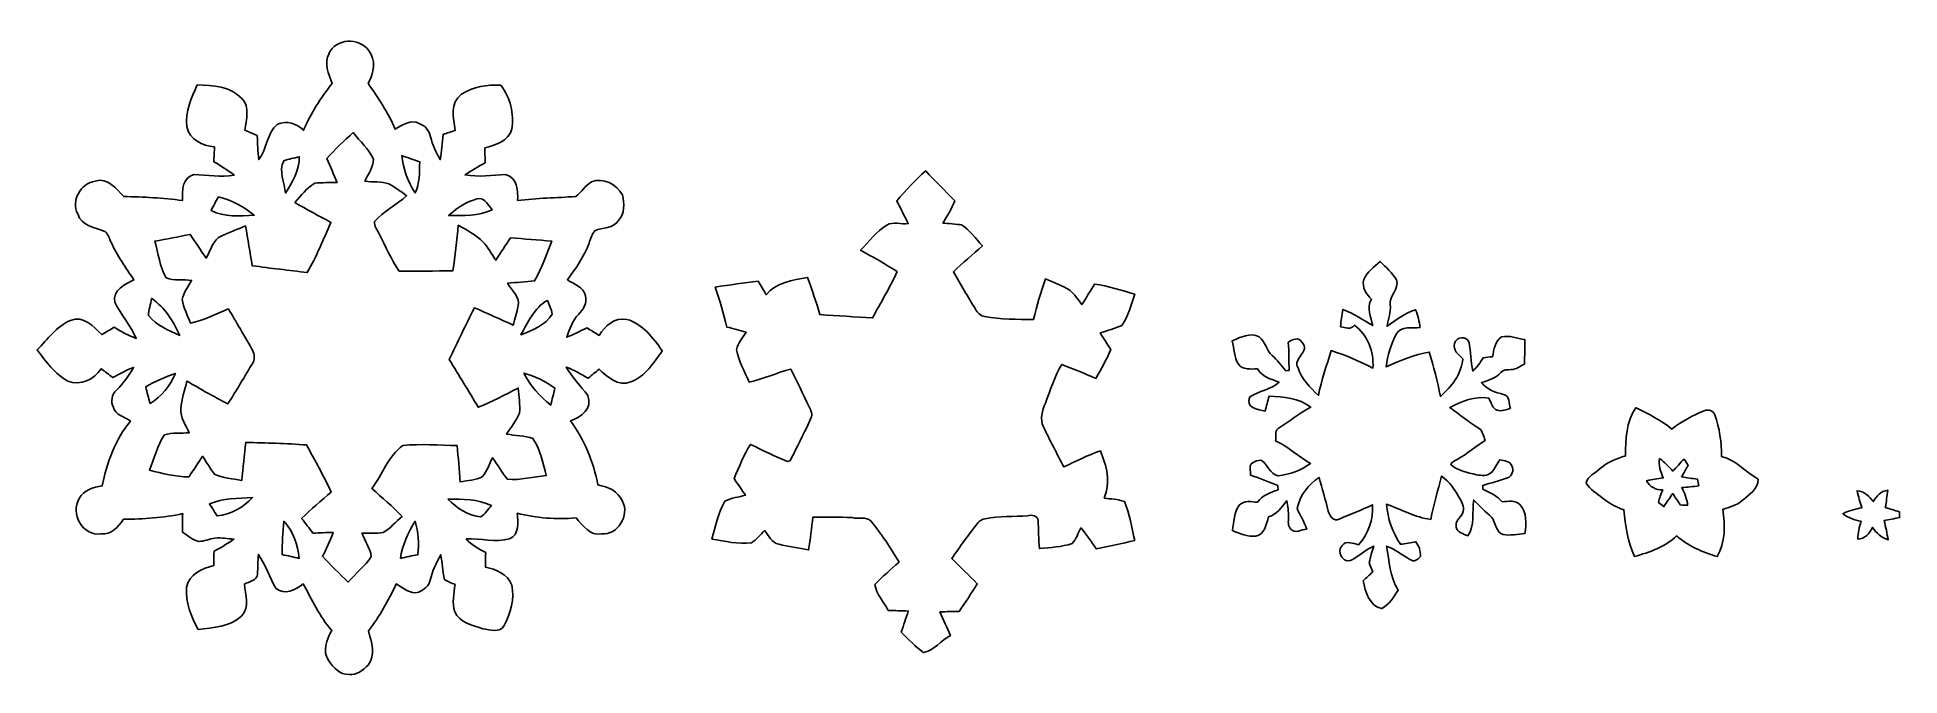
# Model space of a CAD drawing. Header units: centimetres. Extents: x -19.8 to 19.5, y -6.5 to 7.
import ezdxf

# ---------------------------------------------------------------- set-up
doc = ezdxf.new("R2010")
doc.units = ezdxf.units.CM
doc.header["$MEASUREMENT"] = 0
doc.layers.add('Camada 1', color=7, linetype='Continuous')

msp = doc.modelspace()

# ---------------------------------------------------------------- linework, layer by layer
at = {"layer": 'Camada 1', "color": 142}
for points, knots in [([(-13.612, 6.661), (-13.473, 6.986), (-12.976, 7.006), (-12.779, 6.731), (-12.779, 6.731), (-12.612, 6.534), (-12.662, 6.242), (-12.789, 6.036), (-12.789, 6.036), (-12.575, 5.727), (-12.359, 5.416), (-12.215, 5.067), (-12.215, 5.067), (-12.071, 5.153), (-11.885, 5.287), (-11.713, 5.189), (-11.713, 5.189), (-11.585, 5.146), (-11.499, 5.035), (-11.471, 4.907), (-11.471, 4.907), (-11.43, 4.736), (-11.356, 4.576), (-11.266, 4.425), (-11.266, 4.425), (-11.244, 4.602), (-11.224, 4.78), (-11.208, 4.958), (-11.208, 4.958), (-11.122, 4.985), (-11.036, 5.012), (-10.951, 5.043), (-10.951, 5.043), (-10.994, 5.304), (-11.076, 5.623), (-10.817, 5.804), (-10.817, 5.804), (-10.58, 5.962), (-10.272, 6.011), (-9.994, 5.993), (-9.994, 5.993), (-9.791, 5.737), (-9.706, 5.389), (-9.759, 5.068), (-9.759, 5.068), (-9.835, 4.813), (-10.103, 4.731), (-10.331, 4.674), (-10.331, 4.674), (-10.327, 4.57), (-10.323, 4.467), (-10.318, 4.361), (-10.318, 4.361), (-10.464, 4.282), (-10.608, 4.199), (-10.743, 4.103), (-10.743, 4.103), (-10.458, 4.053), (-10.173, 4.099), (-9.89, 4.116), (-9.89, 4.116), (-9.64, 4.039), (-9.629, 3.779), (-9.637, 3.563), (-9.637, 3.563), (-9.23, 3.621), (-8.817, 3.613), (-8.409, 3.652), (-8.409, 3.652), (-8.289, 3.741), (-8.215, 3.884), (-8.081, 3.956), (-8.081, 3.956), (-7.833, 4.06), (-7.547, 3.906), (-7.43, 3.683), (-7.43, 3.683), (-7.39, 3.504), (-7.378, 3.285), (-7.513, 3.141), (-7.513, 3.141), (-7.623, 2.974), (-7.848, 2.997), (-8.011, 2.929), (-8.011, 2.929), (-8.072, 2.854), (-8.097, 2.758), (-8.133, 2.669), (-8.133, 2.669), (-8.232, 2.383), (-8.412, 2.134), (-8.59, 1.893), (-8.59, 1.893), (-8.45, 1.802), (-8.249, 1.742), (-8.209, 1.559), (-8.209, 1.559), (-8.165, 1.41), (-8.251, 1.263), (-8.355, 1.162), (-8.355, 1.162), (-8.49, 1.035), (-8.539, 0.852), (-8.603, 0.684), (-8.603, 0.684), (-8.457, 0.739), (-8.319, 0.814), (-8.179, 0.882), (-8.179, 0.882), (-8.093, 0.829), (-8.006, 0.775), (-7.92, 0.721), (-7.92, 0.721), (-7.791, 0.917), (-7.599, 1.108), (-7.338, 1.06), (-7.338, 1.06), (-7.004, 0.963), (-6.781, 0.671), (-6.589, 0.397), (-6.589, 0.397), (-6.772, 0.151), (-6.95, -0.152), (-7.254, -0.26), (-7.254, -0.26), (-7.52, -0.359), (-7.75, -0.158), (-7.922, 0.011), (-7.922, 0.011), (-7.997, -0.053), (-8.074, -0.116), (-8.149, -0.18), (-8.149, -0.18), (-8.301, -0.098), (-8.45, -0.009), (-8.612, 0.053), (-8.612, 0.053), (-8.492, -0.168), (-8.305, -0.342), (-8.161, -0.545), (-8.161, -0.545), (-8.052, -0.816), (-8.299, -1.001), (-8.52, -1.081), (-8.52, -1.081), (-8.227, -1.482), (-8.04, -1.945), (-7.946, -2.431), (-7.946, -2.431), (-7.737, -2.465), (-7.513, -2.564), (-7.43, -2.773), (-7.43, -2.773), (-7.271, -3.062), (-7.528, -3.497), (-7.868, -3.458), (-7.868, -3.458), (-8.117, -3.517), (-8.26, -3.277), (-8.407, -3.125), (-8.407, -3.125), (-8.824, -3.163), (-9.241, -3.127), (-9.646, -3.027), (-9.646, -3.027), (-9.634, -3.203), (-9.591, -3.484), (-9.806, -3.565), (-9.806, -3.565), (-10.106, -3.65), (-10.416, -3.553), (-10.72, -3.567), (-10.72, -3.567), (-10.61, -3.697), (-10.456, -3.775), (-10.31, -3.857), (-10.31, -3.857), (-10.312, -3.956), (-10.313, -4.061), (-10.316, -4.162), (-10.316, -4.162), (-10.096, -4.209), (-9.846, -4.311), (-9.761, -4.539), (-9.761, -4.539), (-9.696, -4.83), (-9.78, -5.133), (-9.921, -5.39), (-9.921, -5.39), (-10.007, -5.558), (-10.221, -5.481), (-10.368, -5.461), (-10.368, -5.461), (-10.581, -5.389), (-10.861, -5.334), (-10.96, -5.103), (-10.96, -5.103), (-11.025, -4.919), (-10.976, -4.719), (-10.955, -4.53), (-10.955, -4.53), (-11.033, -4.495), (-11.118, -4.47), (-11.183, -4.415), (-11.183, -4.415), (-11.218, -4.244), (-11.226, -4.071), (-11.255, -3.9), (-11.255, -3.9), (-11.349, -4.07), (-11.437, -4.245), (-11.478, -4.437), (-11.478, -4.437), (-11.5, -4.562), (-11.619, -4.632), (-11.718, -4.693), (-11.718, -4.693), (-11.905, -4.737), (-12.047, -4.601), (-12.194, -4.516), (-12.194, -4.516), (-12.358, -4.864), (-12.544, -5.202), (-12.781, -5.507), (-12.781, -5.507), (-12.721, -5.737), (-12.616, -6.024), (-12.786, -6.226), (-12.786, -6.226), (-12.897, -6.33), (-13.024, -6.452), (-13.194, -6.422), (-13.194, -6.422), (-13.379, -6.436), (-13.52, -6.276), (-13.614, -6.136), (-13.614, -6.136), (-13.764, -5.936), (-13.653, -5.689), (-13.554, -5.496), (-13.554, -5.496), (-13.809, -5.204), (-13.969, -4.851), (-14.156, -4.516), (-14.156, -4.516), (-14.319, -4.647), (-14.546, -4.764), (-14.732, -4.606), (-14.732, -4.606), (-14.868, -4.376), (-14.945, -4.116), (-15.099, -3.896), (-15.099, -3.896), (-15.109, -4.033), (-15.11, -4.172), (-15.119, -4.309), (-15.119, -4.309), (-15.121, -4.449), (-15.295, -4.465), (-15.392, -4.52), (-15.392, -4.52), (-15.372, -4.741), (-15.274, -5.006), (-15.449, -5.187), (-15.449, -5.187), (-15.684, -5.43), (-16.055, -5.432), (-16.367, -5.476), (-16.367, -5.476), (-16.519, -5.208), (-16.635, -4.904), (-16.61, -4.59), (-16.61, -4.59), (-16.563, -4.317), (-16.28, -4.186), (-16.038, -4.13), (-16.038, -4.13), (-16.037, -4.055), (-16.034, -3.905), (-16.032, -3.829), (-16.032, -3.829), (-15.886, -3.756), (-15.75, -3.664), (-15.615, -3.572), (-15.615, -3.572), (-15.748, -3.565), (-15.88, -3.538), (-16.013, -3.55), (-16.013, -3.55), (-16.13, -3.562), (-16.238, -3.623), (-16.356, -3.62), (-16.356, -3.62), (-16.487, -3.592), (-16.586, -3.493), (-16.696, -3.426), (-16.696, -3.426), (-16.699, -3.295), (-16.696, -3.165), (-16.693, -3.034), (-16.693, -3.034), (-17.102, -3.127), (-17.519, -3.146), (-17.937, -3.154), (-17.937, -3.154), (-18.055, -3.305), (-18.194, -3.493), (-18.415, -3.459), (-18.415, -3.459), (-18.794, -3.525), (-19.074, -3.023), (-18.871, -2.717), (-18.871, -2.717), (-18.775, -2.536), (-18.576, -2.473), (-18.387, -2.449), (-18.387, -2.449), (-18.291, -1.958), (-18.113, -1.474), (-17.794, -1.083), (-17.794, -1.083), (-17.92, -1), (-18.103, -0.956), (-18.154, -0.797), (-18.154, -0.797), (-18.221, -0.671), (-18.184, -0.525), (-18.087, -0.432), (-18.087, -0.432), (-17.945, -0.291), (-17.826, -0.129), (-17.728, 0.046), (-17.728, 0.046), (-17.88, -0.009), (-18.021, -0.09), (-18.163, -0.167), (-18.163, -0.167), (-18.247, -0.105), (-18.328, -0.042), (-18.412, 0.019), (-18.412, 0.019), (-18.555, -0.204), (-18.853, -0.354), (-19.11, -0.241), (-19.11, -0.241), (-19.389, -0.095), (-19.572, 0.171), (-19.757, 0.417), (-19.757, 0.417), (-19.54, 0.64), (-19.352, 0.909), (-19.06, 1.039), (-19.06, 1.039), (-18.781, 1.144), (-18.569, 0.919), (-18.398, 0.738), (-18.398, 0.738), (-18.311, 0.788), (-18.225, 0.842), (-18.138, 0.893), (-18.138, 0.893), (-17.989, 0.803), (-17.836, 0.718), (-17.671, 0.659), (-17.671, 0.659), (-17.792, 0.931), (-17.987, 1.159), (-18.126, 1.419), (-18.126, 1.419), (-18.168, 1.678), (-17.909, 1.8), (-17.721, 1.892), (-17.721, 1.892), (-17.89, 2.149), (-18.079, 2.397), (-18.198, 2.682), (-18.198, 2.682), (-18.238, 2.758), (-18.26, 2.845), (-18.319, 2.908), (-18.319, 2.908), (-18.528, 3), (-18.828, 3.021), (-18.905, 3.282), (-18.905, 3.282), (-19.057, 3.556), (-18.838, 3.931), (-18.537, 3.971), (-18.537, 3.971), (-18.273, 4.064), (-18.094, 3.811), (-17.934, 3.649), (-17.934, 3.649), (-17.521, 3.638), (-17.106, 3.623), (-16.696, 3.565), (-16.696, 3.565), (-16.712, 3.773), (-16.701, 4.046), (-16.457, 4.114), (-16.457, 4.114), (-16.173, 4.107), (-15.892, 4.05), (-15.607, 4.101), (-15.607, 4.101), (-15.744, 4.205), (-15.891, 4.294), (-16.037, 4.383), (-16.037, 4.383), (-16.033, 4.461), (-16.026, 4.617), (-16.023, 4.695), (-16.023, 4.695), (-16.277, 4.72), (-16.548, 4.849), (-16.606, 5.123), (-16.606, 5.123), (-16.645, 5.435), (-16.505, 5.725), (-16.388, 6.004), (-16.388, 6.004), (-16.065, 5.993), (-15.683, 5.972), (-15.449, 5.713), (-15.449, 5.713), (-15.27, 5.538), (-15.356, 5.269), (-15.385, 5.049), (-15.385, 5.049), (-15.298, 5.009), (-15.21, 4.97), (-15.123, 4.931), (-15.123, 4.931), (-15.112, 4.763), (-15.113, 4.595), (-15.091, 4.428), (-15.091, 4.428), (-14.906, 4.652), (-14.929, 4.991), (-14.695, 5.173), (-14.695, 5.173), (-14.503, 5.26), (-14.293, 5.182), (-14.146, 5.047), (-14.146, 5.047), (-13.994, 5.402), (-13.784, 5.726), (-13.547, 6.029), (-13.547, 6.029), (-13.612, 6.228), (-13.728, 6.463), (-13.607, 6.661), (-13.607, 6.661), (-13.607, 6.661), (-13.612, 6.661), (-13.612, 6.661)], [0, 0, 0, 0, 0.008696, 0.008696, 0.008696, 0.008696, 0.017391, 0.017391, 0.017391, 0.017391, 0.026087, 0.026087, 0.026087, 0.026087, 0.034783, 0.034783, 0.034783, 0.034783, 0.043478, 0.043478, 0.043478, 0.043478, 0.052174, 0.052174, 0.052174, 0.052174, 0.06087, 0.06087, 0.06087, 0.06087, 0.069565, 0.069565, 0.069565, 0.069565, 0.078261, 0.078261, 0.078261, 0.078261, 0.086957, 0.086957, 0.086957, 0.086957, 0.095652, 0.095652, 0.095652, 0.095652, 0.104348, 0.104348, 0.104348, 0.104348, 0.113043, 0.113043, 0.113043, 0.113043, 0.121739, 0.121739, 0.121739, 0.121739, 0.130435, 0.130435, 0.130435, 0.130435, 0.13913, 0.13913, 0.13913, 0.13913, 0.147826, 0.147826, 0.147826, 0.147826, 0.156522, 0.156522, 0.156522, 0.156522, 0.165217, 0.165217, 0.165217, 0.165217, 0.173913, 0.173913, 0.173913, 0.173913, 0.182609, 0.182609, 0.182609, 0.182609, 0.191304, 0.191304, 0.191304, 0.191304, 0.2, 0.2, 0.2, 0.2, 0.208696, 0.208696, 0.208696, 0.208696, 0.217391, 0.217391, 0.217391, 0.217391, 0.226087, 0.226087, 0.226087, 0.226087, 0.234783, 0.234783, 0.234783, 0.234783, 0.243478, 0.243478, 0.243478, 0.243478, 0.252174, 0.252174, 0.252174, 0.252174, 0.26087, 0.26087, 0.26087, 0.26087, 0.269565, 0.269565, 0.269565, 0.269565, 0.278261, 0.278261, 0.278261, 0.278261, 0.286957, 0.286957, 0.286957, 0.286957, 0.295652, 0.295652, 0.295652, 0.295652, 0.304348, 0.304348, 0.304348, 0.304348, 0.313043, 0.313043, 0.313043, 0.313043, 0.321739, 0.321739, 0.321739, 0.321739, 0.330435, 0.330435, 0.330435, 0.330435, 0.33913, 0.33913, 0.33913, 0.33913, 0.347826, 0.347826, 0.347826, 0.347826, 0.356522, 0.356522, 0.356522, 0.356522, 0.365217, 0.365217, 0.365217, 0.365217, 0.373913, 0.373913, 0.373913, 0.373913, 0.382609, 0.382609, 0.382609, 0.382609, 0.391304, 0.391304, 0.391304, 0.391304, 0.4, 0.4, 0.4, 0.4, 0.408696, 0.408696, 0.408696, 0.408696, 0.417391, 0.417391, 0.417391, 0.417391, 0.426087, 0.426087, 0.426087, 0.426087, 0.434783, 0.434783, 0.434783, 0.434783, 0.443478, 0.443478, 0.443478, 0.443478, 0.452174, 0.452174, 0.452174, 0.452174, 0.46087, 0.46087, 0.46087, 0.46087, 0.469565, 0.469565, 0.469565, 0.469565, 0.478261, 0.478261, 0.478261, 0.478261, 0.486957, 0.486957, 0.486957, 0.486957, 0.495652, 0.495652, 0.495652, 0.495652, 0.504348, 0.504348, 0.504348, 0.504348, 0.513043, 0.513043, 0.513043, 0.513043, 0.521739, 0.521739, 0.521739, 0.521739, 0.530435, 0.530435, 0.530435, 0.530435, 0.53913, 0.53913, 0.53913, 0.53913, 0.547826, 0.547826, 0.547826, 0.547826, 0.556522, 0.556522, 0.556522, 0.556522, 0.565217, 0.565217, 0.565217, 0.565217, 0.573913, 0.573913, 0.573913, 0.573913, 0.582609, 0.582609, 0.582609, 0.582609, 0.591304, 0.591304, 0.591304, 0.591304, 0.6, 0.6, 0.6, 0.6, 0.608696, 0.608696, 0.608696, 0.608696, 0.617391, 0.617391, 0.617391, 0.617391, 0.626087, 0.626087, 0.626087, 0.626087, 0.634783, 0.634783, 0.634783, 0.634783, 0.643478, 0.643478, 0.643478, 0.643478, 0.652174, 0.652174, 0.652174, 0.652174, 0.66087, 0.66087, 0.66087, 0.66087, 0.669565, 0.669565, 0.669565, 0.669565, 0.678261, 0.678261, 0.678261, 0.678261, 0.686957, 0.686957, 0.686957, 0.686957, 0.695652, 0.695652, 0.695652, 0.695652, 0.704348, 0.704348, 0.704348, 0.704348, 0.713043, 0.713043, 0.713043, 0.713043, 0.721739, 0.721739, 0.721739, 0.721739, 0.730435, 0.730435, 0.730435, 0.730435, 0.73913, 0.73913, 0.73913, 0.73913, 0.747826, 0.747826, 0.747826, 0.747826, 0.756522, 0.756522, 0.756522, 0.756522, 0.765217, 0.765217, 0.765217, 0.765217, 0.773913, 0.773913, 0.773913, 0.773913, 0.782609, 0.782609, 0.782609, 0.782609, 0.791304, 0.791304, 0.791304, 0.791304, 0.8, 0.8, 0.8, 0.8, 0.808696, 0.808696, 0.808696, 0.808696, 0.817391, 0.817391, 0.817391, 0.817391, 0.826087, 0.826087, 0.826087, 0.826087, 0.834783, 0.834783, 0.834783, 0.834783, 0.843478, 0.843478, 0.843478, 0.843478, 0.852174, 0.852174, 0.852174, 0.852174, 0.86087, 0.86087, 0.86087, 0.86087, 0.869565, 0.869565, 0.869565, 0.869565, 0.878261, 0.878261, 0.878261, 0.878261, 0.886957, 0.886957, 0.886957, 0.886957, 0.895652, 0.895652, 0.895652, 0.895652, 0.904348, 0.904348, 0.904348, 0.904348, 0.913043, 0.913043, 0.913043, 0.913043, 0.921739, 0.921739, 0.921739, 0.921739, 0.930435, 0.930435, 0.930435, 0.930435, 0.93913, 0.93913, 0.93913, 0.93913, 0.947826, 0.947826, 0.947826, 0.947826, 0.956522, 0.956522, 0.956522, 0.956522, 0.965217, 0.965217, 0.965217, 0.965217, 0.973913, 0.973913, 0.973913, 0.973913, 0.982609, 0.982609, 0.982609, 0.982609, 1, 1, 1, 1]), ([(-13.656, 4.447), (-13.584, 4.279), (-13.51, 4.112), (-13.439, 3.944), (-13.439, 3.944), (-13.597, 3.944), (-13.755, 3.943), (-13.912, 3.93), (-13.912, 3.93), (-14.078, 3.827), (-14.202, 3.67), (-14.33, 3.525), (-14.33, 3.525), (-14.084, 3.373), (-13.825, 3.243), (-13.571, 3.103), (-13.571, 3.103), (-13.728, 2.747), (-13.873, 2.383), (-14.069, 2.046), (-14.069, 2.046), (-14.455, 2.096), (-14.842, 2.134), (-15.226, 2.191), (-15.226, 2.191), (-15.273, 2.471), (-15.32, 2.751), (-15.37, 3.029), (-15.37, 3.029), (-15.535, 2.957), (-15.705, 2.895), (-15.87, 2.822), (-15.87, 2.822), (-16.065, 2.747), (-16.099, 2.507), (-16.201, 2.351), (-16.201, 2.351), (-16.317, 2.514), (-16.423, 2.685), (-16.537, 2.85), (-16.537, 2.85), (-16.784, 2.799), (-17.032, 2.753), (-17.28, 2.708), (-17.28, 2.708), (-17.204, 2.453), (-17.183, 2.166), (-17.04, 1.937), (-17.04, 1.937), (-16.882, 1.859), (-16.679, 1.912), (-16.507, 1.88), (-16.507, 1.88), (-16.572, 1.748), (-16.673, 1.627), (-16.703, 1.481), (-16.703, 1.481), (-16.68, 1.303), (-16.589, 1.143), (-16.527, 0.977), (-16.527, 0.977), (-16.249, 1.045), (-15.993, 1.172), (-15.73, 1.28), (-15.73, 1.28), (-15.565, 1.004), (-15.403, 0.726), (-15.243, 0.447), (-15.243, 0.447), (-15.194, 0.361), (-15.156, 0.245), (-15.211, 0.152), (-15.211, 0.152), (-15.385, -0.14), (-15.557, -0.435), (-15.743, -0.721), (-15.743, -0.721), (-16.034, -0.568), (-16.322, -0.411), (-16.603, -0.24), (-16.603, -0.24), (-16.656, -0.433), (-16.716, -0.626), (-16.73, -0.826), (-16.73, -0.826), (-16.752, -1.017), (-16.62, -1.165), (-16.554, -1.331), (-16.554, -1.331), (-16.727, -1.345), (-16.916, -1.322), (-17.076, -1.374), (-17.076, -1.374), (-17.231, -1.597), (-17.289, -1.871), (-17.394, -2.119), (-17.394, -2.119), (-17.121, -2.192), (-16.843, -2.255), (-16.56, -2.262), (-16.56, -2.262), (-16.469, -2.113), (-16.369, -1.971), (-16.273, -1.826), (-16.273, -1.826), (-16.19, -1.952), (-16.116, -2.082), (-16.024, -2.202), (-16.024, -2.202), (-15.849, -2.293), (-15.639, -2.295), (-15.449, -2.336), (-15.449, -2.336), (-15.418, -2.069), (-15.397, -1.801), (-15.363, -1.535), (-15.363, -1.535), (-14.937, -1.546), (-14.51, -1.551), (-14.085, -1.588), (-14.085, -1.588), (-13.904, -1.914), (-13.724, -2.241), (-13.564, -2.579), (-13.564, -2.579), (-13.777, -2.759), (-13.985, -2.944), (-14.188, -3.135), (-14.188, -3.135), (-14.108, -3.238), (-14.029, -3.341), (-13.95, -3.445), (-13.95, -3.445), (-13.808, -3.441), (-13.666, -3.435), (-13.524, -3.43), (-13.524, -3.43), (-13.584, -3.604), (-13.662, -3.771), (-13.748, -3.933), (-13.748, -3.933), (-13.574, -4.12), (-13.392, -4.301), (-13.206, -4.478), (-13.206, -4.478), (-13.054, -4.29), (-12.85, -4.144), (-12.721, -3.94), (-12.721, -3.94), (-12.741, -3.764), (-12.858, -3.609), (-12.918, -3.444), (-12.918, -3.444), (-12.769, -3.45), (-12.618, -3.455), (-12.47, -3.432), (-12.47, -3.432), (-12.317, -3.347), (-12.203, -3.208), (-12.072, -3.094), (-12.072, -3.094), (-12.269, -2.883), (-12.492, -2.698), (-12.707, -2.507), (-12.707, -2.507), (-12.485, -2.214), (-12.363, -1.811), (-12.054, -1.599), (-12.054, -1.599), (-11.675, -1.56), (-11.292, -1.593), (-10.912, -1.601), (-10.912, -1.601), (-10.887, -1.856), (-10.866, -2.111), (-10.851, -2.367), (-10.851, -2.367), (-10.693, -2.331), (-10.516, -2.34), (-10.375, -2.254), (-10.375, -2.254), (-10.278, -2.139), (-10.236, -1.989), (-10.169, -1.856), (-10.169, -1.856), (-10.055, -2.002), (-9.969, -2.168), (-9.853, -2.311), (-9.853, -2.311), (-9.58, -2.34), (-9.307, -2.25), (-9.034, -2.234), (-9.034, -2.234), (-9.103, -1.968), (-9.158, -1.682), (-9.315, -1.451), (-9.315, -1.451), (-9.491, -1.386), (-9.685, -1.393), (-9.869, -1.358), (-9.869, -1.358), (-9.775, -1.213), (-9.666, -1.074), (-9.597, -0.916), (-9.597, -0.916), (-9.583, -0.74), (-9.611, -0.564), (-9.624, -0.389), (-9.624, -0.389), (-9.901, -0.531), (-10.18, -0.67), (-10.466, -0.793), (-10.466, -0.793), (-10.67, -0.457), (-10.871, -0.12), (-11.078, 0.215), (-11.078, 0.215), (-10.9, 0.578), (-10.731, 0.946), (-10.545, 1.304), (-10.545, 1.304), (-10.274, 1.182), (-10.003, 1.058), (-9.73, 0.94), (-9.73, 0.94), (-9.692, 1.073), (-9.656, 1.208), (-9.625, 1.342), (-9.625, 1.342), (-9.57, 1.531), (-9.771, 1.666), (-9.848, 1.822), (-9.848, 1.822), (-9.659, 1.837), (-9.469, 1.852), (-9.279, 1.869), (-9.279, 1.869), (-9.139, 2.14), (-9.022, 2.421), (-8.918, 2.708), (-8.918, 2.708), (-9.208, 2.734), (-9.499, 2.757), (-9.79, 2.776), (-9.79, 2.776), (-9.892, 2.62), (-9.995, 2.465), (-10.096, 2.307), (-10.096, 2.307), (-10.186, 2.433), (-10.259, 2.572), (-10.36, 2.689), (-10.36, 2.689), (-10.511, 2.841), (-10.706, 2.937), (-10.889, 3.045), (-10.889, 3.045), (-10.915, 2.722), (-10.949, 2.399), (-11.003, 2.08), (-11.003, 2.08), (-11.381, 2.079), (-11.758, 2.078), (-12.136, 2.078), (-12.136, 2.078), (-12.303, 2.324), (-12.412, 2.6), (-12.555, 2.86), (-12.555, 2.86), (-12.593, 2.944), (-12.661, 3.028), (-12.651, 3.124), (-12.651, 3.124), (-12.459, 3.341), (-12.191, 3.474), (-11.975, 3.665), (-11.975, 3.665), (-12.096, 3.752), (-12.216, 3.843), (-12.348, 3.913), (-12.348, 3.913), (-12.507, 3.979), (-12.688, 3.945), (-12.855, 3.969), (-12.855, 3.969), (-12.789, 4.121), (-12.672, 4.265), (-12.674, 4.437), (-12.674, 4.437), (-12.772, 4.65), (-12.956, 4.812), (-13.099, 4.995), (-13.099, 4.995), (-13.298, 4.824), (-13.484, 4.638), (-13.661, 4.445), (-13.661, 4.445), (-13.661, 4.445), (-13.656, 4.447), (-13.656, 4.447)], [0, 0, 0, 0, 0.013158, 0.013158, 0.013158, 0.013158, 0.026316, 0.026316, 0.026316, 0.026316, 0.039474, 0.039474, 0.039474, 0.039474, 0.052632, 0.052632, 0.052632, 0.052632, 0.065789, 0.065789, 0.065789, 0.065789, 0.078947, 0.078947, 0.078947, 0.078947, 0.092105, 0.092105, 0.092105, 0.092105, 0.105263, 0.105263, 0.105263, 0.105263, 0.118421, 0.118421, 0.118421, 0.118421, 0.131579, 0.131579, 0.131579, 0.131579, 0.144737, 0.144737, 0.144737, 0.144737, 0.157895, 0.157895, 0.157895, 0.157895, 0.171053, 0.171053, 0.171053, 0.171053, 0.184211, 0.184211, 0.184211, 0.184211, 0.197368, 0.197368, 0.197368, 0.197368, 0.210526, 0.210526, 0.210526, 0.210526, 0.223684, 0.223684, 0.223684, 0.223684, 0.236842, 0.236842, 0.236842, 0.236842, 0.25, 0.25, 0.25, 0.25, 0.263158, 0.263158, 0.263158, 0.263158, 0.276316, 0.276316, 0.276316, 0.276316, 0.289474, 0.289474, 0.289474, 0.289474, 0.302632, 0.302632, 0.302632, 0.302632, 0.315789, 0.315789, 0.315789, 0.315789, 0.328947, 0.328947, 0.328947, 0.328947, 0.342105, 0.342105, 0.342105, 0.342105, 0.355263, 0.355263, 0.355263, 0.355263, 0.368421, 0.368421, 0.368421, 0.368421, 0.381579, 0.381579, 0.381579, 0.381579, 0.394737, 0.394737, 0.394737, 0.394737, 0.407895, 0.407895, 0.407895, 0.407895, 0.421053, 0.421053, 0.421053, 0.421053, 0.434211, 0.434211, 0.434211, 0.434211, 0.447368, 0.447368, 0.447368, 0.447368, 0.460526, 0.460526, 0.460526, 0.460526, 0.473684, 0.473684, 0.473684, 0.473684, 0.486842, 0.486842, 0.486842, 0.486842, 0.5, 0.5, 0.5, 0.5, 0.513158, 0.513158, 0.513158, 0.513158, 0.526316, 0.526316, 0.526316, 0.526316, 0.539474, 0.539474, 0.539474, 0.539474, 0.552632, 0.552632, 0.552632, 0.552632, 0.565789, 0.565789, 0.565789, 0.565789, 0.578947, 0.578947, 0.578947, 0.578947, 0.592105, 0.592105, 0.592105, 0.592105, 0.605263, 0.605263, 0.605263, 0.605263, 0.618421, 0.618421, 0.618421, 0.618421, 0.631579, 0.631579, 0.631579, 0.631579, 0.644737, 0.644737, 0.644737, 0.644737, 0.657895, 0.657895, 0.657895, 0.657895, 0.671053, 0.671053, 0.671053, 0.671053, 0.684211, 0.684211, 0.684211, 0.684211, 0.697368, 0.697368, 0.697368, 0.697368, 0.710526, 0.710526, 0.710526, 0.710526, 0.723684, 0.723684, 0.723684, 0.723684, 0.736842, 0.736842, 0.736842, 0.736842, 0.75, 0.75, 0.75, 0.75, 0.763158, 0.763158, 0.763158, 0.763158, 0.776316, 0.776316, 0.776316, 0.776316, 0.789474, 0.789474, 0.789474, 0.789474, 0.802632, 0.802632, 0.802632, 0.802632, 0.815789, 0.815789, 0.815789, 0.815789, 0.828947, 0.828947, 0.828947, 0.828947, 0.842105, 0.842105, 0.842105, 0.842105, 0.855263, 0.855263, 0.855263, 0.855263, 0.868421, 0.868421, 0.868421, 0.868421, 0.881579, 0.881579, 0.881579, 0.881579, 0.894737, 0.894737, 0.894737, 0.894737, 0.907895, 0.907895, 0.907895, 0.907895, 0.921053, 0.921053, 0.921053, 0.921053, 0.934211, 0.934211, 0.934211, 0.934211, 0.947368, 0.947368, 0.947368, 0.947368, 0.960526, 0.960526, 0.960526, 0.960526, 0.973684, 0.973684, 0.973684, 0.973684, 1, 1, 1, 1]), ([(-14.563, 4.398), (-14.681, 4.189), (-14.543, 3.939), (-14.527, 3.72), (-14.527, 3.72), (-14.379, 3.952), (-14.235, 4.202), (-14.237, 4.486), (-14.237, 4.486), (-14.345, 4.457), (-14.46, 4.444), (-14.563, 4.398), (-14.563, 4.398), (-14.563, 4.398), (-14.563, 4.398), (-14.563, 4.398)], [0, 0, 0, 0, 0.2, 0.2, 0.2, 0.2, 0.4, 0.4, 0.4, 0.4, 0.6, 0.6, 0.6, 0.6, 1, 1, 1, 1]), ([(-12.079, 4.512), (-12.047, 4.229), (-11.953, 3.959), (-11.793, 3.723), (-11.793, 3.723), (-11.702, 3.929), (-11.705, 4.157), (-11.7, 4.378), (-11.7, 4.378), (-11.826, 4.424), (-11.953, 4.467), (-12.079, 4.512), (-12.079, 4.512), (-12.079, 4.512), (-12.079, 4.512), (-12.079, 4.512)], [0, 0, 0, 0, 0.2, 0.2, 0.2, 0.2, 0.4, 0.4, 0.4, 0.4, 0.6, 0.6, 0.6, 0.6, 1, 1, 1, 1]), ([(-1.647, 3.559), (-1.459, 3.783), (-1.262, 4), (-1.039, 4.189), (-1.039, 4.189), (-0.845, 3.969), (-0.629, 3.771), (-0.428, 3.558), (-0.428, 3.558), (-0.488, 3.39), (-0.587, 3.242), (-0.678, 3.09), (-0.678, 3.09), (-0.581, 3.081), (-0.386, 3.062), (-0.289, 3.053), (-0.289, 3.053), (-0.109, 2.942), (0.011, 2.761), (0.153, 2.607), (0.153, 2.607), (-0.053, 2.428), (-0.259, 2.25), (-0.457, 2.063), (-0.457, 2.063), (-0.312, 1.795), (-0.15, 1.537), (0.008, 1.276), (0.008, 1.276), (0.052, 1.202), (0.113, 1.129), (0.205, 1.118), (0.205, 1.118), (0.542, 1.057), (0.886, 1.062), (1.227, 1.057), (1.227, 1.057), (1.304, 1.344), (1.382, 1.631), (1.482, 1.911), (1.482, 1.911), (1.657, 1.84), (1.833, 1.771), (1.996, 1.674), (1.996, 1.674), (2.1, 1.592), (2.166, 1.473), (2.25, 1.371), (2.25, 1.371), (2.34, 1.515), (2.431, 1.659), (2.518, 1.805), (2.518, 1.805), (2.805, 1.758), (3.085, 1.675), (3.364, 1.59), (3.364, 1.59), (3.279, 1.37), (3.237, 1.123), (3.093, 0.932), (3.093, 0.932), (2.948, 0.863), (2.789, 0.827), (2.637, 0.774), (2.637, 0.774), (2.708, 0.655), (2.783, 0.539), (2.857, 0.422), (2.857, 0.422), (2.765, 0.213), (2.663, 0.009), (2.541, -0.184), (2.541, -0.184), (2.305, -0.08), (2.064, 0.014), (1.825, 0.111), (1.825, 0.111), (1.667, -0.141), (1.593, -0.432), (1.481, -0.705), (1.481, -0.705), (1.416, -0.86), (1.358, -1.045), (1.44, -1.206), (1.44, -1.206), (1.577, -1.49), (1.721, -1.772), (1.87, -2.05), (1.87, -2.05), (2.123, -1.93), (2.372, -1.801), (2.639, -1.713), (2.639, -1.713), (2.77, -2.026), (2.863, -2.382), (2.719, -2.706), (2.719, -2.706), (2.86, -2.73), (3.01, -2.726), (3.144, -2.782), (3.144, -2.782), (3.262, -3.038), (3.299, -3.325), (3.362, -3.599), (3.362, -3.599), (3.093, -3.664), (2.823, -3.725), (2.551, -3.776), (2.551, -3.776), (2.448, -3.626), (2.346, -3.476), (2.231, -3.335), (2.231, -3.335), (2.167, -3.443), (2.133, -3.577), (2.043, -3.665), (2.043, -3.665), (1.822, -3.736), (1.587, -3.75), (1.356, -3.77), (1.356, -3.77), (1.34, -3.572), (1.336, -3.375), (1.327, -3.178), (1.327, -3.178), (1.324, -3.085), (1.179, -3.042), (1.11, -3.084), (1.11, -3.084), (0.81, -3.093), (0.509, -3.091), (0.212, -3.142), (0.212, -3.142), (0.151, -3.15), (0.095, -3.183), (0.057, -3.231), (0.057, -3.231), (-0.138, -3.472), (-0.312, -3.728), (-0.492, -3.98), (-0.492, -3.98), (-0.314, -4.158), (-0.131, -4.331), (0.045, -4.512), (0.045, -4.512), (-0.078, -4.709), (-0.202, -4.905), (-0.336, -5.095), (-0.336, -5.095), (-0.471, -5.098), (-0.606, -5.1), (-0.741, -5.105), (-0.741, -5.105), (-0.675, -5.273), (-0.595, -5.436), (-0.521, -5.601), (-0.521, -5.601), (-0.713, -5.711), (-0.864, -5.918), (-1.088, -5.964), (-1.088, -5.964), (-1.258, -5.838), (-1.404, -5.682), (-1.556, -5.535), (-1.556, -5.535), (-1.506, -5.386), (-1.458, -5.237), (-1.408, -5.088), (-1.408, -5.088), (-1.549, -5.083), (-1.689, -5.078), (-1.83, -5.075), (-1.83, -5.075), (-1.92, -4.895), (-2.082, -4.737), (-2.11, -4.531), (-2.11, -4.531), (-1.955, -4.358), (-1.775, -4.212), (-1.603, -4.057), (-1.603, -4.057), (-1.782, -3.755), (-1.973, -3.459), (-2.198, -3.19), (-2.198, -3.19), (-2.291, -3.086), (-2.472, -3.161), (-2.589, -3.118), (-2.589, -3.118), (-2.865, -3.103), (-3.141, -3.106), (-3.416, -3.106), (-3.416, -3.106), (-3.444, -3.337), (-3.473, -3.569), (-3.508, -3.799), (-3.508, -3.799), (-3.717, -3.759), (-3.929, -3.731), (-4.135, -3.68), (-4.135, -3.68), (-4.285, -3.652), (-4.347, -3.495), (-4.436, -3.391), (-4.436, -3.391), (-4.527, -3.478), (-4.604, -3.583), (-4.712, -3.651), (-4.712, -3.651), (-4.992, -3.685), (-5.27, -3.616), (-5.545, -3.572), (-5.545, -3.572), (-5.466, -3.303), (-5.413, -3.017), (-5.27, -2.774), (-5.27, -2.774), (-5.141, -2.695), (-4.978, -2.693), (-4.836, -2.645), (-4.836, -2.645), (-4.917, -2.529), (-4.997, -2.412), (-5.078, -2.297), (-5.078, -2.297), (-4.969, -2.053), (-4.876, -1.802), (-4.733, -1.575), (-4.733, -1.575), (-4.472, -1.693), (-4.221, -1.836), (-3.953, -1.937), (-3.953, -1.937), (-3.876, -1.934), (-3.864, -1.839), (-3.827, -1.787), (-3.827, -1.787), (-3.711, -1.529), (-3.569, -1.284), (-3.458, -1.024), (-3.458, -1.024), (-3.416, -0.943), (-3.463, -0.857), (-3.496, -0.782), (-3.496, -0.782), (-3.624, -0.516), (-3.751, -0.25), (-3.885, 0.012), (-3.885, 0.012), (-4.179, -0.071), (-4.461, -0.194), (-4.759, -0.262), (-4.759, -0.262), (-4.854, -0.037), (-4.987, 0.178), (-5.024, 0.421), (-5.024, 0.421), (-4.997, 0.561), (-4.895, 0.671), (-4.826, 0.793), (-4.826, 0.793), (-4.962, 0.828), (-5.098, 0.864), (-5.233, 0.898), (-5.233, 0.898), (-5.295, 1.182), (-5.38, 1.461), (-5.473, 1.736), (-5.473, 1.736), (-5.173, 1.792), (-4.869, 1.823), (-4.567, 1.863), (-4.567, 1.863), (-4.512, 1.768), (-4.455, 1.675), (-4.399, 1.58), (-4.399, 1.58), (-4.194, 1.846), (-3.84, 1.878), (-3.533, 1.945), (-3.533, 1.945), (-3.437, 1.686), (-3.346, 1.426), (-3.269, 1.16), (-3.269, 1.16), (-2.9, 1.131), (-2.53, 1.116), (-2.16, 1.09), (-2.16, 1.09), (-1.99, 1.417), (-1.791, 1.729), (-1.642, 2.067), (-1.642, 2.067), (-1.893, 2.226), (-2.15, 2.375), (-2.412, 2.516), (-2.412, 2.516), (-2.235, 2.699), (-2.08, 2.912), (-1.86, 3.047), (-1.86, 3.047), (-1.724, 3.126), (-1.557, 3.057), (-1.409, 3.079), (-1.409, 3.079), (-1.49, 3.237), (-1.565, 3.398), (-1.649, 3.555), (-1.649, 3.555), (-1.649, 3.555), (-1.647, 3.559), (-1.647, 3.559)], [0, 0, 0, 0, 0.012658, 0.012658, 0.012658, 0.012658, 0.025316, 0.025316, 0.025316, 0.025316, 0.037975, 0.037975, 0.037975, 0.037975, 0.050633, 0.050633, 0.050633, 0.050633, 0.063291, 0.063291, 0.063291, 0.063291, 0.075949, 0.075949, 0.075949, 0.075949, 0.088608, 0.088608, 0.088608, 0.088608, 0.101266, 0.101266, 0.101266, 0.101266, 0.113924, 0.113924, 0.113924, 0.113924, 0.126582, 0.126582, 0.126582, 0.126582, 0.139241, 0.139241, 0.139241, 0.139241, 0.151899, 0.151899, 0.151899, 0.151899, 0.164557, 0.164557, 0.164557, 0.164557, 0.177215, 0.177215, 0.177215, 0.177215, 0.189873, 0.189873, 0.189873, 0.189873, 0.202532, 0.202532, 0.202532, 0.202532, 0.21519, 0.21519, 0.21519, 0.21519, 0.227848, 0.227848, 0.227848, 0.227848, 0.240506, 0.240506, 0.240506, 0.240506, 0.253165, 0.253165, 0.253165, 0.253165, 0.265823, 0.265823, 0.265823, 0.265823, 0.278481, 0.278481, 0.278481, 0.278481, 0.291139, 0.291139, 0.291139, 0.291139, 0.303797, 0.303797, 0.303797, 0.303797, 0.316456, 0.316456, 0.316456, 0.316456, 0.329114, 0.329114, 0.329114, 0.329114, 0.341772, 0.341772, 0.341772, 0.341772, 0.35443, 0.35443, 0.35443, 0.35443, 0.367089, 0.367089, 0.367089, 0.367089, 0.379747, 0.379747, 0.379747, 0.379747, 0.392405, 0.392405, 0.392405, 0.392405, 0.405063, 0.405063, 0.405063, 0.405063, 0.417722, 0.417722, 0.417722, 0.417722, 0.43038, 0.43038, 0.43038, 0.43038, 0.443038, 0.443038, 0.443038, 0.443038, 0.455696, 0.455696, 0.455696, 0.455696, 0.468354, 0.468354, 0.468354, 0.468354, 0.481013, 0.481013, 0.481013, 0.481013, 0.493671, 0.493671, 0.493671, 0.493671, 0.506329, 0.506329, 0.506329, 0.506329, 0.518987, 0.518987, 0.518987, 0.518987, 0.531646, 0.531646, 0.531646, 0.531646, 0.544304, 0.544304, 0.544304, 0.544304, 0.556962, 0.556962, 0.556962, 0.556962, 0.56962, 0.56962, 0.56962, 0.56962, 0.582278, 0.582278, 0.582278, 0.582278, 0.594937, 0.594937, 0.594937, 0.594937, 0.607595, 0.607595, 0.607595, 0.607595, 0.620253, 0.620253, 0.620253, 0.620253, 0.632911, 0.632911, 0.632911, 0.632911, 0.64557, 0.64557, 0.64557, 0.64557, 0.658228, 0.658228, 0.658228, 0.658228, 0.670886, 0.670886, 0.670886, 0.670886, 0.683544, 0.683544, 0.683544, 0.683544, 0.696203, 0.696203, 0.696203, 0.696203, 0.708861, 0.708861, 0.708861, 0.708861, 0.721519, 0.721519, 0.721519, 0.721519, 0.734177, 0.734177, 0.734177, 0.734177, 0.746835, 0.746835, 0.746835, 0.746835, 0.759494, 0.759494, 0.759494, 0.759494, 0.772152, 0.772152, 0.772152, 0.772152, 0.78481, 0.78481, 0.78481, 0.78481, 0.797468, 0.797468, 0.797468, 0.797468, 0.810127, 0.810127, 0.810127, 0.810127, 0.822785, 0.822785, 0.822785, 0.822785, 0.835443, 0.835443, 0.835443, 0.835443, 0.848101, 0.848101, 0.848101, 0.848101, 0.860759, 0.860759, 0.860759, 0.860759, 0.873418, 0.873418, 0.873418, 0.873418, 0.886076, 0.886076, 0.886076, 0.886076, 0.898734, 0.898734, 0.898734, 0.898734, 0.911392, 0.911392, 0.911392, 0.911392, 0.924051, 0.924051, 0.924051, 0.924051, 0.936709, 0.936709, 0.936709, 0.936709, 0.949367, 0.949367, 0.949367, 0.949367, 0.962025, 0.962025, 0.962025, 0.962025, 0.974684, 0.974684, 0.974684, 0.974684, 1, 1, 1, 1]), ([(-15.942, 3.641), (-15.993, 3.546), (-16.045, 3.451), (-16.095, 3.355), (-16.095, 3.355), (-15.814, 3.206), (-15.491, 3.239), (-15.184, 3.253), (-15.184, 3.253), (-15.409, 3.43), (-15.66, 3.576), (-15.941, 3.641), (-15.941, 3.641), (-15.941, 3.641), (-15.942, 3.641), (-15.942, 3.641)], [0, 0, 0, 0, 0.2, 0.2, 0.2, 0.2, 0.4, 0.4, 0.4, 0.4, 0.6, 0.6, 0.6, 0.6, 1, 1, 1, 1]), ([(-10.564, 3.569), (-10.771, 3.524), (-10.932, 3.376), (-11.091, 3.247), (-11.091, 3.247), (-10.783, 3.245), (-10.462, 3.234), (-10.176, 3.367), (-10.176, 3.367), (-10.268, 3.49), (-10.369, 3.692), (-10.564, 3.569), (-10.564, 3.569), (-10.564, 3.569), (-10.564, 3.569), (-10.564, 3.569)], [0, 0, 0, 0, 0.2, 0.2, 0.2, 0.2, 0.4, 0.4, 0.4, 0.4, 0.6, 0.6, 0.6, 0.6, 1, 1, 1, 1]), ([(8.19, 1.899), (8.259, 2.06), (8.408, 2.167), (8.534, 2.282), (8.534, 2.282), (8.651, 2.157), (8.793, 2.046), (8.875, 1.893), (8.875, 1.893), (8.945, 1.697), (8.72, 1.561), (8.746, 1.37), (8.746, 1.37), (8.758, 1.215), (8.708, 1.066), (8.678, 0.916), (8.678, 0.916), (8.867, 1.049), (9.055, 1.191), (9.278, 1.264), (9.278, 1.264), (9.327, 1.143), (9.365, 1.016), (9.369, 0.885), (9.369, 0.885), (9.203, 0.865), (8.978, 0.931), (8.877, 0.757), (8.877, 0.757), (8.762, 0.541), (8.685, 0.302), (8.662, 0.057), (8.662, 0.057), (8.952, 0.194), (9.251, 0.315), (9.569, 0.369), (9.569, 0.369), (9.662, 0.062), (9.739, -0.249), (9.801, -0.564), (9.801, -0.564), (10.035, -0.357), (10.249, -0.097), (10.272, 0.228), (10.272, 0.228), (10.189, 0.32), (10.054, 0.403), (10.1, 0.554), (10.1, 0.554), (10.129, 0.698), (10.36, 0.716), (10.407, 0.574), (10.407, 0.574), (10.442, 0.375), (10.444, 0.17), (10.484, -0.029), (10.484, -0.029), (10.573, 0.051), (10.643, 0.148), (10.701, 0.252), (10.701, 0.252), (10.767, 0.259), (10.833, 0.265), (10.9, 0.272), (10.9, 0.272), (10.931, 0.417), (10.948, 0.604), (11.092, 0.689), (11.092, 0.689), (11.256, 0.727), (11.42, 0.663), (11.581, 0.632), (11.581, 0.632), (11.587, 0.46), (11.575, 0.29), (11.571, 0.118), (11.571, 0.118), (11.482, 0.074), (11.398, 0.003), (11.295, 0.001), (11.295, 0.001), (11.219, -0.006), (11.127, 0.009), (11.075, -0.059), (11.075, -0.059), (10.972, -0.181), (10.815, -0.227), (10.669, -0.274), (10.669, -0.274), (10.782, -0.419), (10.957, -0.485), (11.132, -0.521), (11.132, -0.521), (11.264, -0.552), (11.243, -0.713), (11.277, -0.818), (11.277, -0.818), (11.188, -0.839), (11.094, -0.89), (11.002, -0.855), (11.002, -0.855), (10.892, -0.827), (10.873, -0.676), (10.819, -0.603), (10.819, -0.603), (10.524, -0.548), (10.254, -0.669), (10, -0.8), (10, -0.8), (10.204, -0.95), (10.405, -1.103), (10.618, -1.241), (10.618, -1.241), (10.701, -1.297), (10.708, -1.408), (10.747, -1.492), (10.747, -1.492), (10.541, -1.613), (10.366, -1.781), (10.154, -1.891), (10.154, -1.891), (10.106, -1.922), (10.044, -1.944), (10.021, -2), (10.021, -2), (10.17, -2.133), (10.373, -2.172), (10.562, -2.214), (10.562, -2.214), (10.667, -2.236), (10.796, -2.245), (10.88, -2.165), (10.88, -2.165), (10.949, -2.084), (10.996, -1.988), (11.053, -1.898), (11.053, -1.898), (11.144, -1.922), (11.27, -1.923), (11.307, -2.029), (11.307, -2.029), (11.352, -2.117), (11.317, -2.248), (11.217, -2.279), (11.217, -2.279), (11.047, -2.344), (10.868, -2.386), (10.695, -2.441), (10.695, -2.441), (10.696, -2.461), (10.697, -2.5), (10.698, -2.52), (10.698, -2.52), (10.845, -2.591), (11.001, -2.656), (11.104, -2.788), (11.104, -2.788), (11.228, -2.774), (11.379, -2.742), (11.477, -2.843), (11.477, -2.843), (11.633, -3.004), (11.608, -3.249), (11.583, -3.454), (11.583, -3.454), (11.431, -3.464), (11.276, -3.502), (11.124, -3.478), (11.124, -3.478), (10.972, -3.427), (10.968, -3.225), (10.883, -3.116), (10.883, -3.116), (10.754, -2.995), (10.628, -2.874), (10.503, -2.749), (10.503, -2.749), (10.468, -2.998), (10.533, -3.285), (10.378, -3.503), (10.378, -3.503), (10.291, -3.456), (10.151, -3.441), (10.137, -3.321), (10.137, -3.321), (10.106, -3.204), (10.218, -3.125), (10.266, -3.031), (10.266, -3.031), (10.323, -2.923), (10.267, -2.821), (10.219, -2.729), (10.219, -2.729), (10.116, -2.546), (9.997, -2.367), (9.826, -2.243), (9.826, -2.243), (9.751, -2.548), (9.658, -2.848), (9.602, -3.158), (9.602, -3.158), (9.271, -3.111), (8.977, -2.947), (8.666, -2.836), (8.666, -2.836), (8.689, -3.139), (8.796, -3.427), (8.96, -3.681), (8.96, -3.681), (9.069, -3.665), (9.178, -3.645), (9.287, -3.626), (9.287, -3.626), (9.348, -3.719), (9.391, -3.82), (9.381, -3.938), (9.381, -3.938), (9.328, -4.001), (9.25, -4.071), (9.156, -3.998), (9.156, -3.998), (8.995, -3.902), (8.844, -3.788), (8.67, -3.717), (8.67, -3.717), (8.731, -4.034), (8.728, -4.365), (8.914, -4.645), (8.914, -4.645), (8.824, -4.792), (8.723, -4.951), (8.567, -5.036), (8.567, -5.036), (8.308, -4.986), (8.218, -4.679), (8.178, -4.45), (8.178, -4.45), (8.244, -4.386), (8.311, -4.323), (8.378, -4.26), (8.378, -4.26), (8.352, -4.196), (8.31, -4.135), (8.303, -4.066), (8.303, -4.066), (8.325, -3.948), (8.367, -3.834), (8.397, -3.719), (8.397, -3.719), (8.245, -3.789), (8.117, -3.896), (7.978, -3.986), (7.978, -3.986), (7.789, -4.144), (7.589, -3.852), (7.731, -3.707), (7.731, -3.707), (7.816, -3.589), (7.966, -3.67), (8.079, -3.69), (8.079, -3.69), (8.29, -3.462), (8.388, -3.16), (8.371, -2.849), (8.371, -2.849), (8.145, -2.964), (7.903, -3.043), (7.673, -3.15), (7.673, -3.15), (7.557, -3.223), (7.468, -3.076), (7.439, -2.981), (7.439, -2.981), (7.381, -2.742), (7.311, -2.507), (7.245, -2.27), (7.245, -2.27), (7.023, -2.423), (6.834, -2.655), (6.785, -2.924), (6.785, -2.924), (6.835, -3.076), (6.942, -3.204), (6.985, -3.361), (6.985, -3.361), (6.878, -3.367), (6.735, -3.466), (6.654, -3.361), (6.654, -3.361), (6.579, -3.3), (6.6, -3.197), (6.602, -3.113), (6.602, -3.113), (6.61, -2.996), (6.582, -2.88), (6.566, -2.765), (6.566, -2.765), (6.46, -2.902), (6.355, -3.049), (6.18, -3.105), (6.18, -3.105), (6.136, -3.251), (6.101, -3.474), (5.916, -3.51), (5.916, -3.51), (5.743, -3.523), (5.576, -3.458), (5.42, -3.391), (5.42, -3.391), (5.455, -3.208), (5.45, -3.003), (5.569, -2.85), (5.569, -2.85), (5.669, -2.752), (5.822, -2.782), (5.947, -2.796), (5.947, -2.796), (6.047, -2.645), (6.225, -2.596), (6.384, -2.531), (6.384, -2.531), (6.383, -2.509), (6.379, -2.466), (6.378, -2.444), (6.378, -2.444), (6.186, -2.37), (5.996, -2.295), (5.805, -2.221), (5.805, -2.221), (5.806, -2.136), (5.754, -2.018), (5.846, -1.964), (5.846, -1.964), (5.897, -1.93), (5.96, -1.907), (6.022, -1.911), (6.022, -1.911), (6.171, -1.987), (6.203, -2.211), (6.383, -2.236), (6.383, -2.236), (6.629, -2.213), (6.867, -2.122), (7.069, -1.98), (7.069, -1.98), (6.813, -1.835), (6.598, -1.626), (6.33, -1.503), (6.33, -1.503), (6.356, -1.43), (6.295, -1.294), (6.385, -1.243), (6.385, -1.243), (6.616, -1.097), (6.826, -0.917), (7.07, -0.791), (7.07, -0.791), (6.817, -0.599), (6.5, -0.565), (6.193, -0.559), (6.193, -0.559), (6.166, -0.664), (6.14, -0.772), (6.108, -0.876), (6.108, -0.876), (5.964, -0.838), (5.678, -0.812), (5.787, -0.57), (5.787, -0.57), (5.98, -0.445), (6.23, -0.429), (6.405, -0.266), (6.405, -0.266), (6.236, -0.2), (6.048, -0.151), (5.946, 0.014), (5.946, 0.014), (5.81, 0.016), (5.639, -0.01), (5.547, 0.115), (5.547, 0.115), (5.457, 0.262), (5.454, 0.445), (5.418, 0.609), (5.418, 0.609), (5.592, 0.686), (5.799, 0.789), (5.984, 0.694), (5.984, 0.694), (6.115, 0.593), (6.133, 0.405), (6.258, 0.3), (6.258, 0.3), (6.367, 0.203), (6.453, 0.087), (6.545, -0.025), (6.545, -0.025), (6.562, -0.023), (6.596, -0.019), (6.613, -0.018), (6.613, -0.018), (6.613, 0.18), (6.612, 0.377), (6.597, 0.574), (6.597, 0.574), (6.687, 0.639), (6.814, 0.699), (6.888, 0.575), (6.888, 0.575), (7.082, 0.383), (6.676, 0.242), (6.803, 0.035), (6.803, 0.035), (6.883, -0.196), (7.059, -0.375), (7.231, -0.543), (7.231, -0.543), (7.299, -0.222), (7.404, 0.089), (7.503, 0.401), (7.503, 0.401), (7.806, 0.307), (8.096, 0.176), (8.379, 0.033), (8.379, 0.033), (8.408, 0.374), (8.271, 0.732), (7.99, 0.935), (7.99, 0.935), (7.915, 0.839), (7.797, 0.883), (7.699, 0.905), (7.699, 0.905), (7.706, 1.028), (7.726, 1.148), (7.749, 1.268), (7.749, 1.268), (7.974, 1.185), (8.172, 1.05), (8.377, 0.928), (8.377, 0.928), (8.337, 1.109), (8.241, 1.305), (8.348, 1.483), (8.348, 1.483), (8.245, 1.596), (8.14, 1.734), (8.189, 1.899), (8.189, 1.899), (8.189, 1.899), (8.19, 1.899), (8.19, 1.899)], [0, 0, 0, 0, 0.008772, 0.008772, 0.008772, 0.008772, 0.017544, 0.017544, 0.017544, 0.017544, 0.026316, 0.026316, 0.026316, 0.026316, 0.035088, 0.035088, 0.035088, 0.035088, 0.04386, 0.04386, 0.04386, 0.04386, 0.052632, 0.052632, 0.052632, 0.052632, 0.061404, 0.061404, 0.061404, 0.061404, 0.070175, 0.070175, 0.070175, 0.070175, 0.078947, 0.078947, 0.078947, 0.078947, 0.087719, 0.087719, 0.087719, 0.087719, 0.096491, 0.096491, 0.096491, 0.096491, 0.105263, 0.105263, 0.105263, 0.105263, 0.114035, 0.114035, 0.114035, 0.114035, 0.122807, 0.122807, 0.122807, 0.122807, 0.131579, 0.131579, 0.131579, 0.131579, 0.140351, 0.140351, 0.140351, 0.140351, 0.149123, 0.149123, 0.149123, 0.149123, 0.157895, 0.157895, 0.157895, 0.157895, 0.166667, 0.166667, 0.166667, 0.166667, 0.175439, 0.175439, 0.175439, 0.175439, 0.184211, 0.184211, 0.184211, 0.184211, 0.192982, 0.192982, 0.192982, 0.192982, 0.201754, 0.201754, 0.201754, 0.201754, 0.210526, 0.210526, 0.210526, 0.210526, 0.219298, 0.219298, 0.219298, 0.219298, 0.22807, 0.22807, 0.22807, 0.22807, 0.236842, 0.236842, 0.236842, 0.236842, 0.245614, 0.245614, 0.245614, 0.245614, 0.254386, 0.254386, 0.254386, 0.254386, 0.263158, 0.263158, 0.263158, 0.263158, 0.27193, 0.27193, 0.27193, 0.27193, 0.280702, 0.280702, 0.280702, 0.280702, 0.289474, 0.289474, 0.289474, 0.289474, 0.298246, 0.298246, 0.298246, 0.298246, 0.307018, 0.307018, 0.307018, 0.307018, 0.315789, 0.315789, 0.315789, 0.315789, 0.324561, 0.324561, 0.324561, 0.324561, 0.333333, 0.333333, 0.333333, 0.333333, 0.342105, 0.342105, 0.342105, 0.342105, 0.350877, 0.350877, 0.350877, 0.350877, 0.359649, 0.359649, 0.359649, 0.359649, 0.368421, 0.368421, 0.368421, 0.368421, 0.377193, 0.377193, 0.377193, 0.377193, 0.385965, 0.385965, 0.385965, 0.385965, 0.394737, 0.394737, 0.394737, 0.394737, 0.403509, 0.403509, 0.403509, 0.403509, 0.412281, 0.412281, 0.412281, 0.412281, 0.421053, 0.421053, 0.421053, 0.421053, 0.429825, 0.429825, 0.429825, 0.429825, 0.438596, 0.438596, 0.438596, 0.438596, 0.447368, 0.447368, 0.447368, 0.447368, 0.45614, 0.45614, 0.45614, 0.45614, 0.464912, 0.464912, 0.464912, 0.464912, 0.473684, 0.473684, 0.473684, 0.473684, 0.482456, 0.482456, 0.482456, 0.482456, 0.491228, 0.491228, 0.491228, 0.491228, 0.5, 0.5, 0.5, 0.5, 0.508772, 0.508772, 0.508772, 0.508772, 0.517544, 0.517544, 0.517544, 0.517544, 0.526316, 0.526316, 0.526316, 0.526316, 0.535088, 0.535088, 0.535088, 0.535088, 0.54386, 0.54386, 0.54386, 0.54386, 0.552632, 0.552632, 0.552632, 0.552632, 0.561404, 0.561404, 0.561404, 0.561404, 0.570175, 0.570175, 0.570175, 0.570175, 0.578947, 0.578947, 0.578947, 0.578947, 0.587719, 0.587719, 0.587719, 0.587719, 0.596491, 0.596491, 0.596491, 0.596491, 0.605263, 0.605263, 0.605263, 0.605263, 0.614035, 0.614035, 0.614035, 0.614035, 0.622807, 0.622807, 0.622807, 0.622807, 0.631579, 0.631579, 0.631579, 0.631579, 0.640351, 0.640351, 0.640351, 0.640351, 0.649123, 0.649123, 0.649123, 0.649123, 0.657895, 0.657895, 0.657895, 0.657895, 0.666667, 0.666667, 0.666667, 0.666667, 0.675439, 0.675439, 0.675439, 0.675439, 0.684211, 0.684211, 0.684211, 0.684211, 0.692982, 0.692982, 0.692982, 0.692982, 0.701754, 0.701754, 0.701754, 0.701754, 0.710526, 0.710526, 0.710526, 0.710526, 0.719298, 0.719298, 0.719298, 0.719298, 0.72807, 0.72807, 0.72807, 0.72807, 0.736842, 0.736842, 0.736842, 0.736842, 0.745614, 0.745614, 0.745614, 0.745614, 0.754386, 0.754386, 0.754386, 0.754386, 0.763158, 0.763158, 0.763158, 0.763158, 0.77193, 0.77193, 0.77193, 0.77193, 0.780702, 0.780702, 0.780702, 0.780702, 0.789474, 0.789474, 0.789474, 0.789474, 0.798246, 0.798246, 0.798246, 0.798246, 0.807018, 0.807018, 0.807018, 0.807018, 0.815789, 0.815789, 0.815789, 0.815789, 0.824561, 0.824561, 0.824561, 0.824561, 0.833333, 0.833333, 0.833333, 0.833333, 0.842105, 0.842105, 0.842105, 0.842105, 0.850877, 0.850877, 0.850877, 0.850877, 0.859649, 0.859649, 0.859649, 0.859649, 0.868421, 0.868421, 0.868421, 0.868421, 0.877193, 0.877193, 0.877193, 0.877193, 0.885965, 0.885965, 0.885965, 0.885965, 0.894737, 0.894737, 0.894737, 0.894737, 0.903509, 0.903509, 0.903509, 0.903509, 0.912281, 0.912281, 0.912281, 0.912281, 0.921053, 0.921053, 0.921053, 0.921053, 0.929825, 0.929825, 0.929825, 0.929825, 0.938596, 0.938596, 0.938596, 0.938596, 0.947368, 0.947368, 0.947368, 0.947368, 0.95614, 0.95614, 0.95614, 0.95614, 0.964912, 0.964912, 0.964912, 0.964912, 0.973684, 0.973684, 0.973684, 0.973684, 0.982456, 0.982456, 0.982456, 0.982456, 1, 1, 1, 1]), ([(-17.347, 1.497), (-17.365, 1.38), (-17.418, 1.261), (-17.413, 1.139), (-17.413, 1.139), (-17.244, 0.937), (-16.995, 0.821), (-16.756, 0.722), (-16.756, 0.722), (-16.89, 1.021), (-17.068, 1.312), (-17.346, 1.497), (-17.346, 1.497), (-17.346, 1.497), (-17.347, 1.497), (-17.347, 1.497)], [0, 0, 0, 0, 0.2, 0.2, 0.2, 0.2, 0.4, 0.4, 0.4, 0.4, 0.6, 0.6, 0.6, 0.6, 1, 1, 1, 1]), ([(-9.569, 0.734), (-9.323, 0.827), (-9.047, 0.938), (-8.907, 1.172), (-8.907, 1.172), (-8.924, 1.273), (-8.973, 1.364), (-9.01, 1.459), (-9.01, 1.459), (-9.289, 1.299), (-9.419, 1.001), (-9.57, 0.734), (-9.57, 0.734), (-9.57, 0.734), (-9.569, 0.734), (-9.569, 0.734)], [0, 0, 0, 0, 0.2, 0.2, 0.2, 0.2, 0.4, 0.4, 0.4, 0.4, 0.6, 0.6, 0.6, 0.6, 1, 1, 1, 1]), ([(-17.472, -0.361), (-17.443, -0.478), (-17.411, -0.595), (-17.381, -0.713), (-17.381, -0.713), (-17.133, -0.57), (-16.959, -0.339), (-16.845, -0.081), (-16.845, -0.081), (-17.062, -0.154), (-17.271, -0.25), (-17.472, -0.361), (-17.472, -0.361), (-17.472, -0.361), (-17.472, -0.361), (-17.472, -0.361)], [0, 0, 0, 0, 0.2, 0.2, 0.2, 0.2, 0.4, 0.4, 0.4, 0.4, 0.6, 0.6, 0.6, 0.6, 1, 1, 1, 1]), ([(-9.504, -0.072), (-9.371, -0.339), (-9.172, -0.564), (-8.94, -0.749), (-8.94, -0.749), (-8.912, -0.628), (-8.88, -0.51), (-8.851, -0.39), (-8.851, -0.39), (-9.05, -0.249), (-9.27, -0.141), (-9.504, -0.072), (-9.504, -0.072), (-9.504, -0.072), (-9.504, -0.072), (-9.504, -0.072)], [0, 0, 0, 0, 0.2, 0.2, 0.2, 0.2, 0.4, 0.4, 0.4, 0.4, 0.6, 0.6, 0.6, 0.6, 1, 1, 1, 1]), ([(13.924, -0.802), (14.187, -0.934), (14.45, -1.069), (14.68, -1.255), (14.68, -1.255), (14.883, -1.088), (15.118, -0.964), (15.362, -0.868), (15.362, -0.868), (15.444, -0.831), (15.555, -0.865), (15.586, -0.954), (15.586, -0.954), (15.683, -1.237), (15.724, -1.534), (15.726, -1.832), (15.726, -1.832), (16.029, -1.906), (16.235, -2.153), (16.493, -2.31), (16.493, -2.31), (16.498, -2.528), (16.301, -2.636), (16.16, -2.758), (16.16, -2.758), (16.047, -2.864), (15.892, -2.896), (15.75, -2.945), (15.75, -2.945), (15.802, -3.277), (15.808, -3.64), (15.633, -3.939), (15.633, -3.939), (15.323, -3.851), (15.027, -3.713), (14.779, -3.505), (14.779, -3.505), (14.531, -3.736), (14.209, -3.847), (13.89, -3.94), (13.89, -3.94), (13.752, -3.628), (13.7, -3.289), (13.668, -2.952), (13.668, -2.952), (13.498, -2.904), (13.346, -2.811), (13.211, -2.699), (13.211, -2.699), (13.095, -2.602), (12.952, -2.527), (12.873, -2.395), (12.873, -2.395), (12.898, -2.245), (13.064, -2.18), (13.167, -2.087), (13.167, -2.087), (13.318, -1.949), (13.508, -1.876), (13.702, -1.817), (13.702, -1.817), (13.708, -1.471), (13.71, -1.095), (13.922, -0.802), (13.922, -0.802), (13.922, -0.802), (13.924, -0.802), (13.924, -0.802)], [0, 0, 0, 0, 0.055556, 0.055556, 0.055556, 0.055556, 0.111111, 0.111111, 0.111111, 0.111111, 0.166667, 0.166667, 0.166667, 0.166667, 0.222222, 0.222222, 0.222222, 0.222222, 0.277778, 0.277778, 0.277778, 0.277778, 0.333333, 0.333333, 0.333333, 0.333333, 0.388889, 0.388889, 0.388889, 0.388889, 0.444444, 0.444444, 0.444444, 0.444444, 0.5, 0.5, 0.5, 0.5, 0.555556, 0.555556, 0.555556, 0.555556, 0.611111, 0.611111, 0.611111, 0.611111, 0.666667, 0.666667, 0.666667, 0.666667, 0.722222, 0.722222, 0.722222, 0.722222, 0.777778, 0.777778, 0.777778, 0.777778, 0.833333, 0.833333, 0.833333, 0.833333, 0.888889, 0.888889, 0.888889, 0.888889, 1, 1, 1, 1]), ([(14.42, -1.872), (14.395, -2.015), (14.439, -2.153), (14.496, -2.282), (14.496, -2.282), (14.379, -2.3), (14.263, -2.319), (14.147, -2.341), (14.147, -2.341), (14.211, -2.47), (14.338, -2.538), (14.486, -2.534), (14.486, -2.534), (14.452, -2.621), (14.41, -2.708), (14.4, -2.803), (14.4, -2.803), (14.434, -2.833), (14.473, -2.858), (14.51, -2.885), (14.51, -2.885), (14.571, -2.793), (14.634, -2.702), (14.697, -2.611), (14.697, -2.611), (14.75, -2.691), (14.804, -2.771), (14.856, -2.852), (14.856, -2.852), (14.907, -2.853), (14.958, -2.855), (15.011, -2.857), (15.011, -2.857), (14.999, -2.725), (14.947, -2.603), (14.888, -2.487), (14.888, -2.487), (15.007, -2.476), (15.127, -2.466), (15.246, -2.448), (15.246, -2.448), (15.237, -2.402), (15.228, -2.356), (15.22, -2.31), (15.22, -2.31), (15.108, -2.293), (14.994, -2.276), (14.884, -2.259), (14.884, -2.259), (14.928, -2.179), (14.974, -2.098), (15.019, -2.018), (15.019, -2.018), (14.991, -1.973), (14.963, -1.928), (14.937, -1.884), (14.937, -1.884), (14.853, -1.965), (14.776, -2.053), (14.702, -2.143), (14.702, -2.143), (14.612, -2.047), (14.525, -1.951), (14.42, -1.872)], [0, 0, 0, 0, 0.058824, 0.058824, 0.058824, 0.058824, 0.117647, 0.117647, 0.117647, 0.117647, 0.176471, 0.176471, 0.176471, 0.176471, 0.235294, 0.235294, 0.235294, 0.235294, 0.294118, 0.294118, 0.294118, 0.294118, 0.352941, 0.352941, 0.352941, 0.352941, 0.411765, 0.411765, 0.411765, 0.411765, 0.470588, 0.470588, 0.470588, 0.470588, 0.529412, 0.529412, 0.529412, 0.529412, 0.588235, 0.588235, 0.588235, 0.588235, 0.647059, 0.647059, 0.647059, 0.647059, 0.705882, 0.705882, 0.705882, 0.705882, 0.764706, 0.764706, 0.764706, 0.764706, 0.823529, 0.823529, 0.823529, 0.823529, 0.882353, 0.882353, 0.882353, 0.882353, 1, 1, 1, 1]), ([(-16.129, -2.829), (-16.075, -2.914), (-16.02, -2.998), (-15.966, -3.084), (-15.966, -3.084), (-15.677, -3.046), (-15.42, -2.908), (-15.222, -2.697), (-15.222, -2.697), (-15.527, -2.717), (-15.843, -2.709), (-16.129, -2.829), (-16.129, -2.829), (-16.129, -2.829), (-16.129, -2.829), (-16.129, -2.829)], [0, 0, 0, 0, 0.2, 0.2, 0.2, 0.2, 0.4, 0.4, 0.4, 0.4, 0.6, 0.6, 0.6, 0.6, 1, 1, 1, 1]), ([(-11.105, -2.73), (-10.919, -2.916), (-10.683, -3.084), (-10.413, -3.104), (-10.413, -3.104), (-10.325, -3.039), (-10.262, -2.947), (-10.191, -2.866), (-10.191, -2.866), (-10.474, -2.726), (-10.796, -2.726), (-11.104, -2.731), (-11.104, -2.731), (-11.104, -2.731), (-11.105, -2.73), (-11.105, -2.73)], [0, 0, 0, 0, 0.2, 0.2, 0.2, 0.2, 0.4, 0.4, 0.4, 0.4, 0.6, 0.6, 0.6, 0.6, 1, 1, 1, 1]), ([(18.582, -2.555), (18.737, -2.561), (18.836, -2.672), (18.922, -2.782), (18.922, -2.782), (18.993, -2.669), (19.076, -2.553), (19.228, -2.543), (19.228, -2.543), (19.209, -2.662), (19.199, -2.788), (19.174, -2.907), (19.174, -2.907), (19.271, -2.933), (19.374, -2.966), (19.471, -2.997), (19.471, -2.997), (19.473, -3.027), (19.477, -3.086), (19.479, -3.116), (19.479, -3.116), (19.369, -3.14), (19.257, -3.16), (19.148, -3.182), (19.148, -3.182), (19.188, -3.315), (19.209, -3.452), (19.234, -3.588), (19.234, -3.588), (19.096, -3.541), (18.987, -3.445), (18.905, -3.327), (18.905, -3.327), (18.842, -3.453), (18.745, -3.566), (18.593, -3.572), (18.593, -3.572), (18.604, -3.444), (18.621, -3.317), (18.664, -3.195), (18.664, -3.195), (18.522, -3.178), (18.393, -3.119), (18.28, -3.036), (18.28, -3.036), (18.407, -2.971), (18.544, -2.94), (18.683, -2.91), (18.683, -2.91), (18.642, -2.794), (18.609, -2.672), (18.581, -2.553), (18.581, -2.553), (18.581, -2.553), (18.582, -2.555), (18.582, -2.555)], [0, 0, 0, 0, 0.066667, 0.066667, 0.066667, 0.066667, 0.133333, 0.133333, 0.133333, 0.133333, 0.2, 0.2, 0.2, 0.2, 0.266667, 0.266667, 0.266667, 0.266667, 0.333333, 0.333333, 0.333333, 0.333333, 0.4, 0.4, 0.4, 0.4, 0.466667, 0.466667, 0.466667, 0.466667, 0.533333, 0.533333, 0.533333, 0.533333, 0.6, 0.6, 0.6, 0.6, 0.666667, 0.666667, 0.666667, 0.666667, 0.733333, 0.733333, 0.733333, 0.733333, 0.8, 0.8, 0.8, 0.8, 0.866667, 0.866667, 0.866667, 0.866667, 1, 1, 1, 1]), ([(-14.563, -3.196), (-14.59, -3.429), (-14.594, -3.663), (-14.598, -3.898), (-14.598, -3.898), (-14.478, -3.923), (-14.358, -3.95), (-14.238, -3.978), (-14.238, -3.978), (-14.265, -3.688), (-14.365, -3.412), (-14.563, -3.196), (-14.563, -3.196), (-14.563, -3.196), (-14.563, -3.196), (-14.563, -3.196)], [0, 0, 0, 0, 0.2, 0.2, 0.2, 0.2, 0.4, 0.4, 0.4, 0.4, 0.6, 0.6, 0.6, 0.6, 1, 1, 1, 1]), ([(-12.108, -3.979), (-11.986, -3.95), (-11.864, -3.923), (-11.739, -3.901), (-11.739, -3.901), (-11.707, -3.664), (-11.731, -3.425), (-11.793, -3.196), (-11.793, -3.196), (-11.948, -3.434), (-12.066, -3.697), (-12.108, -3.979)], [0, 0, 0, 0, 0.25, 0.25, 0.25, 0.25, 0.5, 0.5, 0.5, 0.5, 1, 1, 1, 1])]:
    msp.add_open_spline(points, degree=3, knots=knots, dxfattribs=at)

doc.saveas('drawing.dxf')
